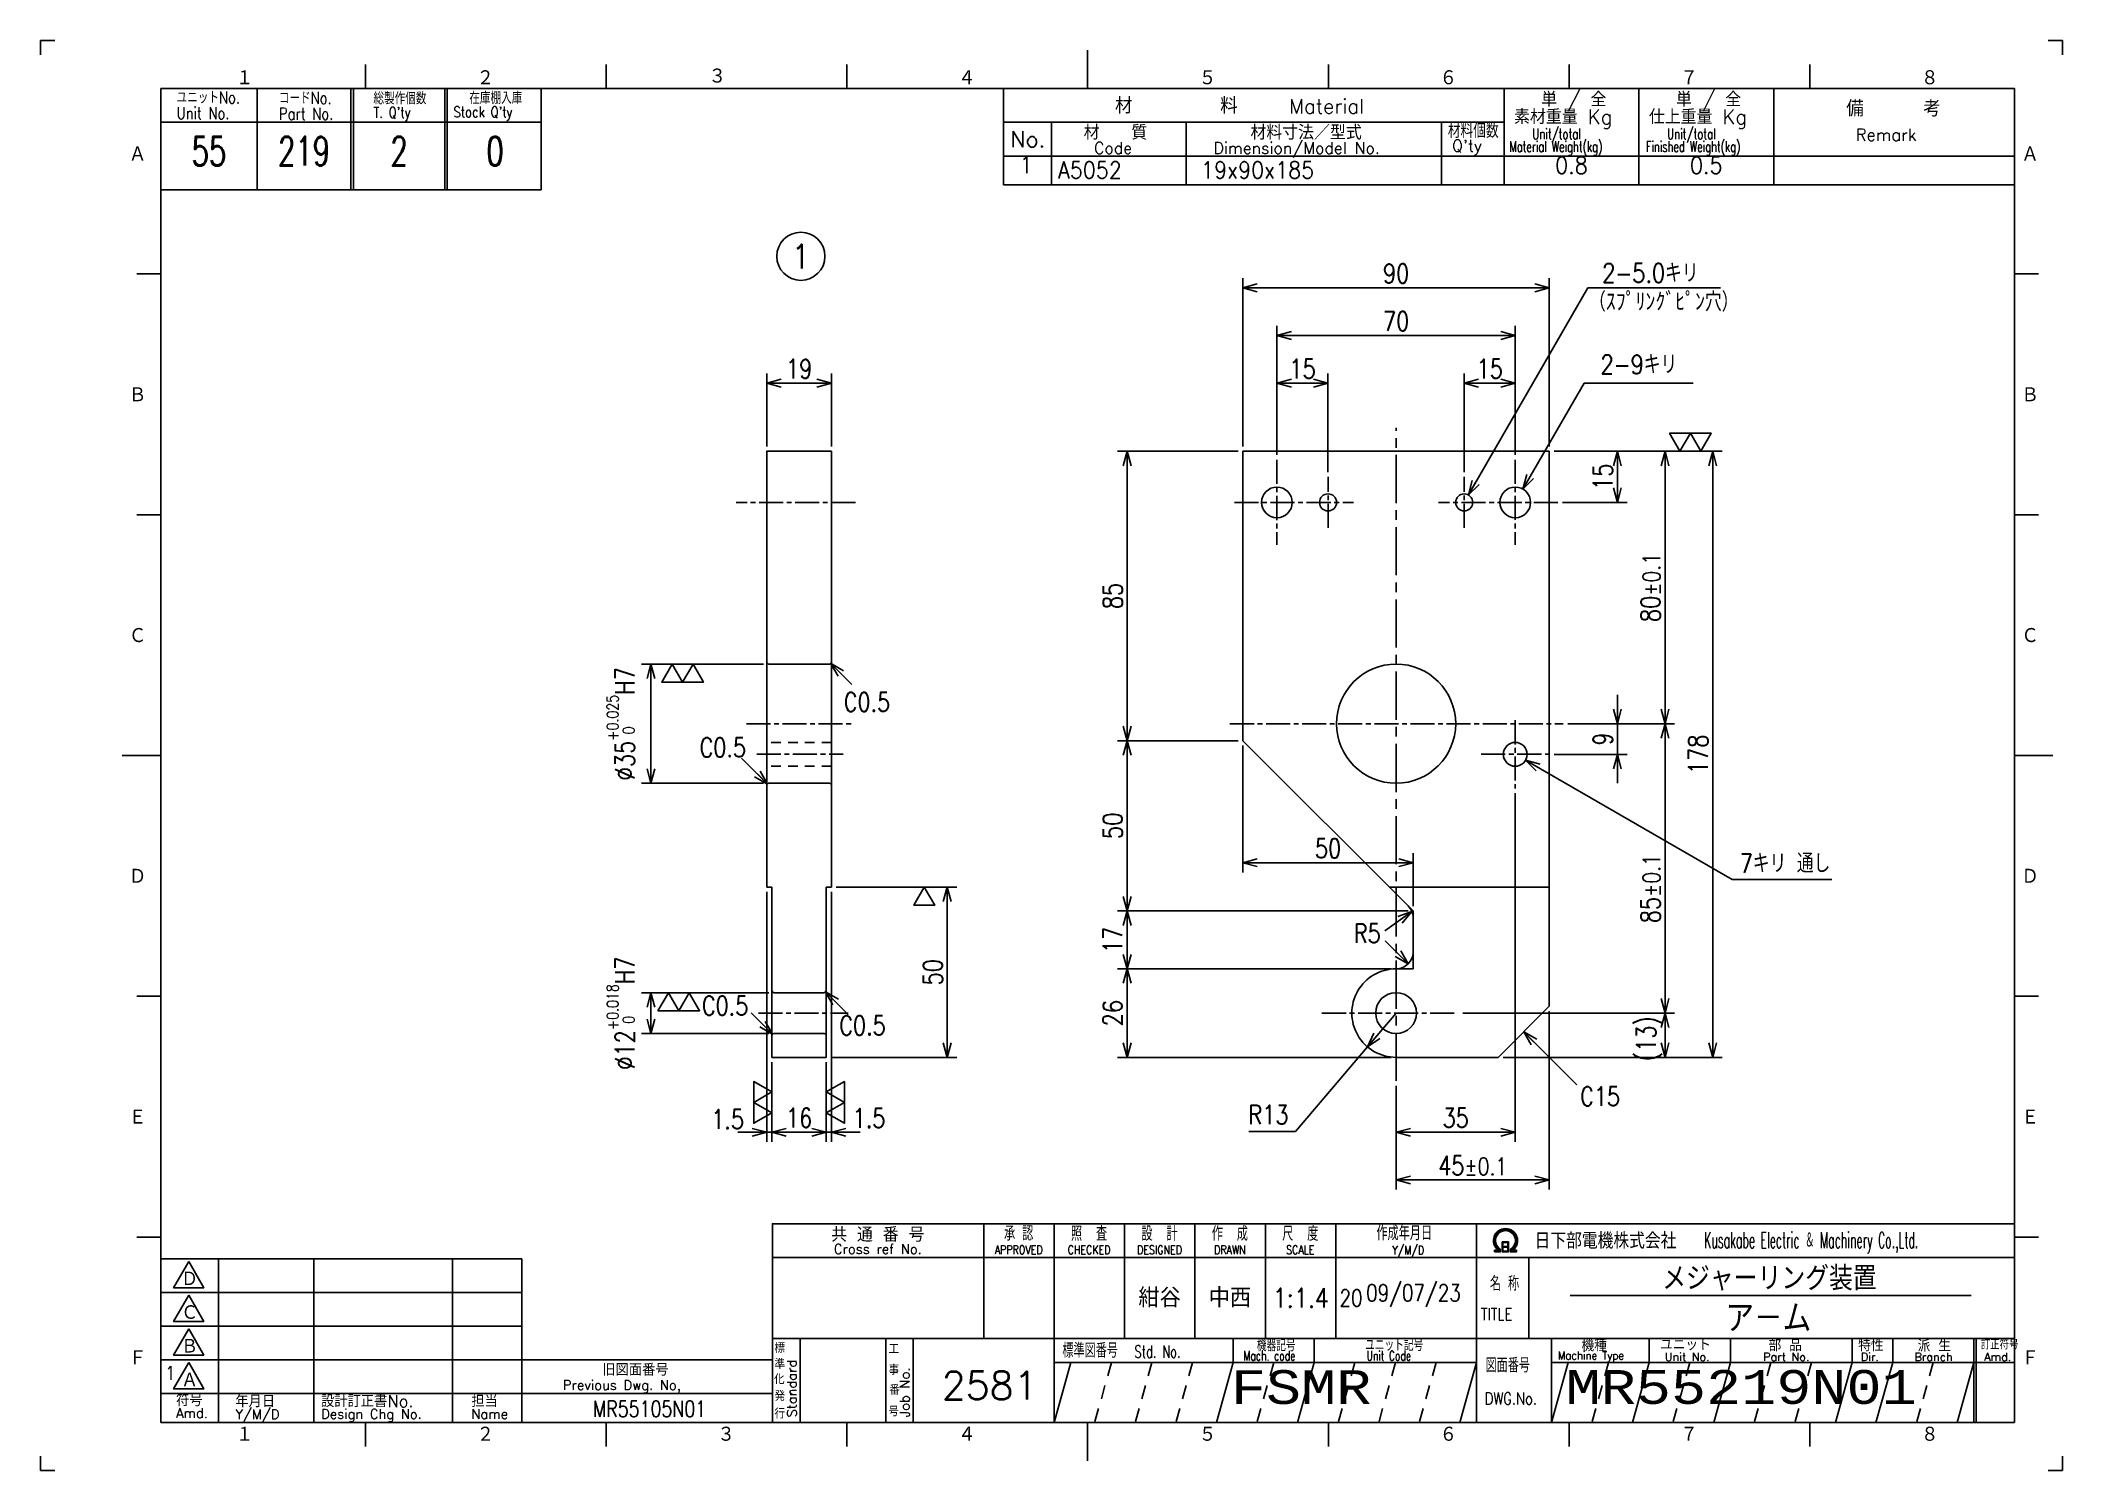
# Model space of a CAD drawing. Extents: x 0 to 594, y 0 to 420.
import ezdxf
from ezdxf.enums import TextEntityAlignment as Align

# ---------------------------------------------------------------- set-up
doc = ezdxf.new("R2010")
doc.units = 0
doc.header["$LTSCALE"] = 1.41421
for name, pattern in [('GEN3A', [3.5, 2, -1.5]), ('GEN7', [15, 10, -1.5, 2, -1.5]), ('GEN7A', [7.5, 5, -0.75, 1, -0.75]), ('HIDDEN2', [3.5, 2, -1.5])]:
    doc.linetypes.add(name, pattern=pattern)
doc.layers.get('0').update_dxf_attribs({"linetype": 'CONTINUOUS'})
doc.layers.get('DEFPOINTS').update_dxf_attribs({"linetype": 'CONTINUOUS'})
for name, color, linetype in [('2', 5, 'CONTINUOUS'), ('5', 3, 'CONTINUOUS'), ('6', 52, 'CONTINUOUS'), ('7', 4, 'GEN7'), ('7A', 4, 'GEN7A'), ('8', 1, 'CONTINUOUS'), ('9', 3, 'HIDDEN2'), ('RAHM2', 1, 'CONTINUOUS'), ('RAHM3', 52, 'CONTINUOUS')]:
    doc.layers.add(name, color=color, linetype=linetype)
doc.styles.add('DIMENSION', font='monotxt.shx', dxfattribs={"bigfont": 'bigfont.shx'})
doc.styles.get("Standard").update_dxf_attribs({"font": 'romans.shx', "width": 0.8, "bigfont": 'extfont.shx'})
doc.dimstyles.new('GEN-ISO', dxfattribs={"dimscale": 1.41421, "dimtxt": 4, "dimasz": 3, "dimexe": 2, "dimexo": 1, "dimgap": 1, "dimtad": 3, "dimdec": 3, "dimrnd": 0.001, "dimdsep": 46, "dimtxsty": 'Standard', "dimblk": 'OPEN30', "dimcen": 0, "dimclrt": 52, "dimadec": 0, "dimazin": 0, "dimtp": 0.1, "dimtm": 0.1, "dimtfac": 0.6, "dimtdec": 3, "dimtmove": 2, "dimatfit": 3, "dimldrblk": 'OPEN30', "dimfxl": 0, "dimarcsym": 0})
doc.dimstyles.new('GEN-ISO$4', dxfattribs={"dimscale": 1.41421, "dimtxt": 4, "dimasz": 3, "dimexe": 2, "dimexo": 1, "dimgap": 1, "dimtad": 1, "dimtoh": 1, "dimdec": 3, "dimrnd": 0.001, "dimdsep": 46, "dimtxsty": 'Standard', "dimblk": 'OPEN30', "dimcen": 0, "dimclrt": 52, "dimadec": 0, "dimazin": 0, "dimtp": 0.1, "dimtm": 0.1, "dimtfac": 0.6, "dimtdec": 3, "dimtofl": 0, "dimtmove": 0, "dimatfit": 2, "dimldrblk": 'OPEN30', "dimfxl": 0, "dimarcsym": 0})

msp = doc.modelspace()

# ---------------------------------------------------------------- texts
at = {"layer": '6', "width": 0.8}
for s, p in [('2-5.0キリ', (458.7697, 348.9216)), ('（ｽﾌﾟﾘﾝｸﾞﾋﾟﾝ穴）', (454.874, 340.4393)), ('2-9キリ', (458.262, 322.0617)), ('C0.5', (235.9613, 222.9184)), ('C0.5', (193.6217, 209.571)), ('7キリ 通し', (499.1424, 175.5424)), ('R5', (385.8005, 154.9849)), ('C0.5', (194.2954, 133.7443)), ('C0.5', (234.6532, 127.9145)), ('C15', (452.2756, 107.0962))]:
    msp.add_text(s, height=5.6, dxfattribs=at).set_placement(p)
at = {"layer": '6'}
msp.add_text('1', height=4, dxfattribs=at).set_placement((36.4604, 26.6787))

# ---------------------------------------------------------------- blocks, each defined once
blk = doc.blocks.new('1A3ﾌﾞﾋﾝ')
at = {"layer": 'RAHM2', "color": 5, "linetype": 'Continuous'}
for p, q in [((3, 297), (0, 297)), ((0, 297), (0, 294)), ((217.5, 295), (217.5, 287)), ((417, 297), (420, 297)), ((420, 297), (420, 294)), ((67.5, 292), (67.5, 287)), ((117.5, 292), (117.5, 287)), ((167.5, 292), (167.5, 287)), ((267.5, 292), (267.5, 287)), ((317.5, 292), (317.5, 287)), ((367.5, 292), (367.5, 287)), ((410, 287), (25, 287)), ((25, 287), (25, 10)), ((104, 266), (104, 287)), ((410, 10), (410, 287)), ((25, 266), (64.5, 266)), ((64.5, 266), (104, 266)), ((20, 248.5), (25, 248.5)), ((410, 248.5), (415, 248.5)), ((20, 198.5), (25, 198.5)), ((410, 198.5), (415, 198.5)), ((17, 148.5), (25, 148.5)), ((410, 148.5), (418, 148.5)), ((20, 98.5), (25, 98.5)), ((410, 98.5), (415, 98.5)), ((20, 48.5), (25, 48.5)), ((410, 48.5), (415, 48.5)), ((25, 10), (410, 10)), ((67.5, 5), (67.5, 10)), ((117.5, 5), (117.5, 10)), ((217.5, 2), (217.5, 10)), ((267.5, 5), (267.5, 10)), ((317.5, 5), (317.5, 10)), ((367.5, 5), (367.5, 10)), ((0, 3), (0, 0)), ((0, 0), (3, 0)), ((420, 0), (417, 0)), ((420, 3), (420, 0))]:
    blk.add_line(p, q, dxfattribs=at)
at = {"layer": 'RAHM2', "color": 7, "linetype": 'Continuous'}
for p, q in [((45, 287), (45, 266)), ((64.5, 287), (64.5, 266)), ((65, 287), (65, 266)), ((84, 287), (84, 266)), ((84.5, 287), (84.5, 266)), ((200, 267), (200, 287)), ((304, 287), (304, 267)), ((332, 267), (332, 287)), ((360, 287), (360, 267)), ((25, 280), (64.5, 280)), ((64.5, 280), (104, 280)), ((200, 280), (304, 280)), ((210, 267), (210, 280)), ((238, 280), (238, 267)), ((291, 280), (291, 267)), ((200, 273), (410, 273)), ((200, 267), (410, 267)), ((195.93, 51.26), (195.93, 27.42)), ((210.55, 51.26), (210.55, 10)), ((225.18, 51.26), (225.18, 27.42)), ((239.8, 51.26), (239.8, 27.42)), ((254.43, 51.26), (254.43, 27.42)), ((269.05, 51.26), (269.05, 27.42)), ((298.3, 51.26), (298.3, 10)), ((25, 44), (100, 44)), ((37, 44), (37, 10)), ((56.8, 44), (56.8, 10)), ((85.6, 44), (85.6, 10)), ((100, 10), (100, 44)), ((152.05, 44.26), (410, 44.26)), ((269.05, 44.26), (269.05, 27.42)), ((298.3, 44.26), (298.3, 44.26)), ((309.17, 44.26), (309.17, 27.42)), ((25, 37), (100, 37)), ((25, 30), (100, 30)), ((152.05, 27.42), (410, 27.42)), ((157.77, 27.42), (157.77, 10)), ((175.59, 27.42), (175.59, 10)), ((181.3, 27.42), (181.3, 10)), ((247.73, 27.42), (247.73, 22.42)), ((264.59, 27.42), (264.59, 22.42)), ((313.83, 27.42), (313.83, 10)), ((334.15, 27.42), (334.15, 22.42)), ((351, 27.42), (351, 22.42)), ((376.29, 27.42), (376.29, 22.42)), ((384.72, 27.42), (384.72, 22.42)), ((401.57, 10), (401.57, 27.42)), ((402.07, 10), (402.07, 27.42)), ((25, 23), (100, 23)), ((100, 23), (152.05, 23)), ((210.55, 22.42), (298.3, 22.42)), ((313.83, 22.42), (410, 22.42)), ((25, 16), (100, 16)), ((100, 16), (152.05, 16)), ((167.5, 5), (167.5, 10))]:
    blk.add_line(p, q, dxfattribs=at)
at = {"layer": 'RAHM2', "color": 3, "linetype": 'Continuous'}
for p, q in [((317.73, 36.35), (401.03, 36.35)), ((214.02, 22.42), (210.55, 10)), ((247.73, 22.42), (244.26, 10)), ((264.59, 22.42), (261.12, 10)), ((298.3, 22.42), (294.83, 10)), ((334.15, 22.42), (330.68, 10)), ((351, 22.42), (347.54, 10)), ((376.29, 22.42), (372.82, 10)), ((384.72, 22.42), (381.25, 10))]:
    blk.add_line(p, q, dxfattribs=at)
at = {"layer": 'RAHM2', "color": 3, "linetype": 'GEN3A'}
for p, q in [((222.44, 22.42), (218.98, 10)), ((230.87, 22.42), (227.41, 10)), ((239.3, 22.42), (235.84, 10)), ((256.16, 22.42), (252.69, 10)), ((273.01, 22.42), (269.55, 10)), ((281.44, 22.42), (277.98, 10)), ((289.87, 22.42), (286.41, 10)), ((325.72, 22.42), (322.25, 10)), ((342.57, 22.42), (339.11, 10)), ((359.43, 22.42), (355.97, 10)), ((367.86, 22.42), (364.39, 10)), ((393.14, 22.42), (389.68, 10))]:
    blk.add_line(p, q, dxfattribs=at)
at = {"layer": 'RAHM2', "color": 5, "linetype": 'Continuous'}
blk.add_lwpolyline([(410, 51.26), (152.05, 51.26), (152.05, 10)], dxfattribs=at)
at = {"layer": 'RAHM2', "color": 7, "linetype": 'Continuous'}
for points in [[(303.62, 47.51), (303.62, 45.4), (304.92, 45.4), (304.92, 47.51), (303.62, 47.51)], [(303.77, 47.36), (303.77, 46.53), (304.77, 46.53), (304.77, 47.36), (303.77, 47.36)], [(304.77, 46.38), (304.77, 45.55), (303.77, 45.55), (303.77, 46.38), (304.77, 46.38)], [(302.02, 45.4), (303.22, 45.4), (303.22, 46.01)], [(302.02, 45.58), (302.97, 45.58), (302.97, 45.91)], [(302.72, 45.82), (302.72, 45.75), (302.02, 45.75), (302.02, 45.4)], [(305.32, 45.98), (305.32, 45.4), (306.58, 45.4), (306.58, 45.75), (305.85, 45.75), (305.85, 45.8)], [(305.57, 45.87), (305.57, 45.58), (306.58, 45.58)]]:
    blk.add_lwpolyline(points, dxfattribs=at)
for points in [[(30.79, 43.41), (27.65, 37.97), (33.92, 37.97)], [(30.79, 36.41), (27.65, 30.97), (33.92, 30.97)], [(30.79, 29.41), (27.65, 23.97), (33.92, 23.97)], [(30.79, 22.41), (27.65, 16.97), (33.92, 16.97)]]:
    blk.add_lwpolyline(points, close=True, dxfattribs=at)
at = {"layer": 'RAHM2', "color": 3, "linetype": 'Continuous'}
for points in [[(317.29, 22.42), (313.83, 10)], [(401.57, 22.42), (401.57, 22.42), (398.11, 10)]]:
    blk.add_lwpolyline(points, dxfattribs=at)
at = {"layer": 'RAHM2', "color": 7, "linetype": 'Continuous'}
for radius, start, end in [(2.5, 308.2706, 230.8952), (2.28, 303.9949, 234.4013), (2.06, 299.8294, 238.4756)]:
    blk.add_arc((304.3, 47.76), radius, start, end, dxfattribs=at)
at = {"layer": 'RAHM2', "color": 5, "linetype": 'Continuous'}
for s, p in [('１', (40.6, 287.58)), ('２', (90.6, 287.58)), ('４', (190.6, 287.58)), ('５', (240.6, 287.58)), ('６', (290.6, 287.58)), ('７', (340.6, 287.58)), ('８', (390.6, 287.58)), ('Ａ', (18.36, 271.74)), ('Ａ', (411.44, 271.74)), ('Ｂ', (18.36, 221.74)), ('Ｂ', (411.44, 221.74)), ('Ｃ', (18.36, 171.74)), ('Ｃ', (411.44, 171.74)), ('Ｄ', (18.36, 121.74)), ('Ｄ', (411.44, 121.74)), ('Ｅ', (18.36, 71.74)), ('Ｅ', (411.44, 71.74)), ('Ｆ', (18.36, 21.74)), ('Ｆ', (411.44, 21.74)), ('１', (40.6, 5.87)), ('２', (90.6, 5.87)), ('３', (140.6, 5.87)), ('４', (190.6, 5.87)), ('５', (240.6, 5.87)), ('６', (290.6, 5.87)), ('７', (340.6, 5.87)), ('８', (390.6, 5.87))]:
    blk.add_text(s, height=3.31, dxfattribs=at).set_placement(p)
blk.add_text('３', height=3.31, dxfattribs=at).set_placement((140.6, 289.58), align=Align.MIDDLE)
at = {"layer": 'RAHM2', "color": 7, "linetype": 'Continuous'}
for s, height, width, p in [('ユニットNo.', 2.5, 0.8, (28.29, 283.92)), ('コードNo.', 2.5, 0.8, (49.52, 283.81)), ('総製作個数', 2.5, 0.8, (69.17, 283.72)), ('在庫棚入庫', 2.5, 0.8, (89.08, 283.82)), ('Unit No.', 2.5, 0.8, (28.29, 280.64)), ('Part No.', 2.5, 0.8, (49.52, 280.53)), ("T. Q'ty", 2.2, 0.8, (69.17, 280.96)), ("Stock Q'ty", 2.2, 0.8, (85.8, 281.06)), ('材料個数', 3, 0.8, (292.32, 276.75)), ('Unit/total', 2.2, 0.7, (309.86, 276.49)), ('Unit/total', 2.2, 0.7, (337.86, 276.49)), ('Material Weight(kg)', 2.2, 0.68, (305.1, 273.86)), ('Finished Weight(kg)', 2.2, 0.68, (333.46, 273.86)), ('作成年月日', 3, 0.7, (277.49, 47.82)), ('Y/M/D', 1.8, 0.8, (280.79, 44.87)), ('Kusakabe Electric ＆ Machinery Co.,Ltd.', 3.3108, 0.5, (345.56, 46.19)), ('名 称', 3, 0.7, (301.06, 37.33)), ('20', 3.5, 0.8, (269.81, 34.08)), ('TITLE', 2.5, 0.8, (299.18, 31.25)), ('標準図番号', 3, 0.7, (212.26, 23.44)), ('Std. No.', 2.5, 0.7, (227.23, 23.44)), ('機器記号', 2.5, 0.7, (252.65, 24.77)), ('ユニット記号', 2.5, 0.7, (275.14, 24.85)), ('訂正符号', 2, 0.7, (403.01, 25.16)), ('Mach. code', 2, 0.7, (249.86, 22.83)), ('Unit Code', 2, 0.7, (275.45, 22.83)), ('図面番号', 3, 0.7, (300.15, 20.37)), ('Machine Type', 1.7, 0.9, (315.15, 23.05))]:
    blk.add_text(s, height=height, dxfattribs=dict(at, width=width)).set_placement(p)
for s, height, p in [('単 / 全', 3, (311.71, 283.26)), ('単 / 全', 3, (339.71, 283.26)), ('材\u3000\u3000\u3000\u3000\u3000料', 3.311, (223.18, 281.82)), ('Material', 3, (259.34, 281.82)), ('素材重量 Kg', 3, (306.08, 279.63)), ('仕上重量 Kg', 3, (334.08, 279.63)), ('備     考', 3.311, (375.08, 281.21)), ('No.', 3.311, (201.5, 274.82)), ('材\u3000\u3000質', 3, (216.68, 276.39)), ('材料寸法／型式', 3, (251.33, 276.39)), ('Remark', 2.5, (377.03, 276.16)), ('Code', 2.4, (218.82, 273.45)), ('Dimension/Model No.', 2.4, (243.65, 273.45)), ("Q'ty", 2.4, (293.19, 273.93)), ('Ｄ', 3.2, (29.23, 38.2)), ('Ｃ', 3.2, (29.23, 31.2)), ('Ｂ', 3.2, (29.23, 24.2)), ('標', 2, (152.44, 24.43)), ('工', 2, (176.15, 24.24)), ('機種', 2.4, (320.08, 24.76)), ('ユニット', 2.4, (336.39, 24.96)), ('部 品', 2.4, (358.93, 24.79)), ('特性', 2.4, (377.55, 24.78)), ('派 生', 2.4, (389.89, 24.72)), ('旧図面番号', 2.5, (116.71, 19.69)), ('準', 2, (152.47, 21.11)), ('事', 2, (176.17, 19.92)), ('Unit No.', 1.7, (337.39, 22.76)), ('Part No.', 1.7, (357.81, 22.76)), ('Dir.', 1.7, (378.09, 22.76)), ('Branch', 1.7, (389.24, 22.76)), ('Amd.', 1.7, (403.74, 22.76)), ('Ａ', 3.2, (29.23, 17.2)), ('Previous Dwg. No,', 2, (108.5, 16.75)), ('化', 2, (152.37, 17.95)), ('番', 2, (176.31, 15.76)), ('Amd.', 2, (28.17, 10.93)), ('符号', 2.5, (28.17, 13.37)), ('Y/M/D', 2, (40.49, 10.7)), ('年月日', 2.5, (40.49, 13.14)), ('設計訂正書No.', 2.5, (58.29, 13.18)), ('Design Chg No.', 2, (58.29, 10.75)), ('担当', 2.5, (89.5, 13.18)), ('Name', 2, (89.5, 10.75)), ('行', 2, (152.46, 10.82)), ('発', 2, (152.46, 14.47)), ('号', 2, (176.11, 11.28))]:
    blk.add_text(s, height=height, dxfattribs=at).set_placement(p)
for s, height, p in [('共 通 番 号', 3, (173.93, 49.14)), ('Cross ref No.', 2, (173.93, 46.01))]:
    blk.add_text(s, height=height, dxfattribs=at).set_placement(p, align=Align.MIDDLE)
for s, height, width, p in [('承 認', 3, 0.7, (203.18, 49.35)), ('照  査', 3, 0.7, (217.8, 49.35)), ('設  計', 3, 0.7, (232.43, 49.35)), ('作  成', 3, 0.7, (247.05, 49.35)), ('尺  度', 3, 0.7, (261.67, 49.35)), ('APPROVED', 1.8, 0.8, (203.18, 45.85)), ('CHECKED', 1.8, 0.8, (217.8, 45.85)), ('DESIGNED', 1.8, 0.8, (232.43, 45.85)), ('DRAWN', 1.8, 0.8, (247.05, 45.85)), ('SCALE', 1.8, 0.8, (261.67, 45.85)), ('DWG.No.', 2.5, 0.8, (305.41, 14.96))]:
    blk.add_text(s, height=height, dxfattribs=dict(at, width=width)).set_placement(p, align=Align.MIDDLE)
at = {"layer": 'RAHM2', "color": 7, "linetype": 'Continuous', "width": 0.844147}
blk.add_text('日下部電機株式会社', height=3.311, dxfattribs=at).set_placement((310.35, 46.06), (339.79, 46.06), align=Align.FIT)
at = {"layer": 'RAHM2', "color": 7, "linetype": 'Continuous'}
for s, p in [('Standard', (157.07, 11.05)), ('Job No.', (180.5, 11.05))]:
    blk.add_text(s, height=2, rotation=90, dxfattribs=at).set_placement(p)
at = {"layer": 'RAHM2', "color": 5, "linetype": 'Continuous', "width": 0.7}
for tag, p in [('HEADER3', (35, 274.01)), ('HEADER4', (54.75, 274)), ('HEADER15', (74.49, 274)), ('HEADER16', (94.43, 274))]:
    blk.add_attdef(tag, text='', height=6, dxfattribs=at).set_placement(p, align=Align.MIDDLE)
at = {"layer": 'RAHM2', "color": 7, "linetype": 'Continuous'}
blk.add_attdef('HEADER5', text='', height=2.5, dxfattribs=at).set_placement((63.69, 267.1), align=Align.BOTTOM_RIGHT)
for tag, height, width, p in [('HEADER1', 5, 0.9, (359.12, 40.15)), ('HEADER25', 3.2, 0.63, (46.91, 40.38)), ('HEADER23', 3.33, 0.8, (71.4, 40.2)), ('HEADER24', 3.5, 0.8, (92.57, 40.22)), ('HEADER7', 5, 0.8, (174.38, 35.8)), ('GEN-TITLE-SCA', 4, 0.85, (261.79, 35.85)), ('HEADER22', 3.2, 0.63, (46.91, 33.38)), ('HEADER20', 3.33, 0.8, (71.4, 33.2)), ('HEADER21', 3.5, 0.8, (92.57, 33.22)), ('HEADER2', 6, 0.9, (358.89, 31.68)), ('HEADER19', 3.2, 0.63, (46.91, 26.38)), ('HEADER17', 3.33, 0.8, (71.4, 26.2)), ('HEADER18', 3.5, 0.8, (92.57, 26.22)), ('HEADER11', 3.2, 0.63, (46.91, 19.38)), ('HEADER9', 3.33, 0.8, (71.4, 19.2)), ('HEADER10', 3.5, 0.8, (92.57, 19.22)), ('HEADER14', 3.31, 0.8, (126.54, 12.82))]:
    blk.add_attdef(tag, text='', height=height, dxfattribs=dict(at, width=width)).set_placement(p, align=Align.MIDDLE)
for tag, p in [('HEADER27', (232.45, 36.09)), ('HEADER26', (247.07, 36.09))]:
    blk.add_attdef(tag, text='', height=4, dxfattribs=at).set_placement(p, align=Align.MIDDLE)
at = {"layer": 'RAHM2', "color": 7, "linetype": 'Continuous', "width": 0.8}
blk.add_attdef('GEN-TITLE-DAT', text='', height=3.5, dxfattribs=at).set_placement((275.35, 34.1), align=Align.BOTTOM_LEFT)
at = {"layer": 'RAHM2', "color": 5, "linetype": 'Continuous'}
blk.add_attdef('HEADER6', text='', height=5.8, dxfattribs=at).set_placement((207.09, 13.03), align=Align.BOTTOM_RIGHT)
at = {"layer": 'RAHM2', "color": 5, "linetype": 'Continuous', "style": 'DIMENSION', "width": 1.2}
for tag, p in [('HEADER13', (213.56, 11.75)), ('HEADER12', (247.26, 11.72)), ('GEN-TITLE-DWG', (316.79, 11.74))]:
    blk.add_attdef(tag, text='', height=7.02, dxfattribs=at).set_placement(p, align=Align.BOTTOM_LEFT)
at = {"layer": 'RAHM2', "color": 5, "linetype": 'Continuous', "style": 'DIMENSION'}
blk.add_attdef('HEADER8', text='', height=7.02, dxfattribs=at).set_placement((408.58, 11.71), align=Align.BOTTOM_RIGHT)
blk = doc.blocks.new('_Open30')
at = {"color": 0, "linetype": 'ByBlock', "lineweight": -2}
for p, q in [((-1, 0.27), (0, 0)), ((0, 0), (-1, -0.27)), ((0, 0), (-1, 0))]:
    blk.add_line(p, q, dxfattribs=at)
blk = doc.blocks.new('*D10')
at = {"layer": '5', "color": 0, "lineweight": -2}
for p, q in [((353.2, 300.77), (353.2, 350.18)), ((438.96, 347.35), (357.45, 347.35)), ((443.2, 300.77), (443.2, 350.18))]:
    blk.add_line(p, q, dxfattribs=at)
at = {"layer": 'DEFPOINTS', "color": 0}
for p in [(353.2, 347.35), (353.2, 299.35), (443.2, 299.35)]:
    blk.add_point(p, dxfattribs=at)
at = {"layer": '5', "color": 0, "lineweight": -2, "xscale": 4.24263, "yscale": 4.24263, "zscale": 4.24263, "rotation": 180}
blk.add_blockref('_Open30', (353.2, 347.35), dxfattribs=at)
at = {"layer": '5', "color": 0, "lineweight": -2, "xscale": 4.24263, "yscale": 4.24263, "zscale": 4.24263}
blk.add_blockref('_Open30', (443.2, 347.35), dxfattribs=at)
at = {"layer": '5', "color": 52, "insert": (398.2, 351.6), "char_height": 5.657, "attachment_point": 5}
blk.add_mtext('90', dxfattribs=at)
blk = doc.blocks.new('*D11')
at = {"layer": '5', "color": 0, "lineweight": -2}
for p, q in [((363.2, 298.27), (363.2, 336.18)), ((428.96, 333.35), (367.45, 333.35)), ((433.2, 298.27), (433.2, 336.18))]:
    blk.add_line(p, q, dxfattribs=at)
at = {"layer": 'DEFPOINTS', "color": 0}
for p in [(363.2, 333.35), (363.2, 296.85), (433.2, 296.85)]:
    blk.add_point(p, dxfattribs=at)
at = {"layer": '5', "color": 0, "lineweight": -2, "xscale": 4.24263, "yscale": 4.24263, "zscale": 4.24263, "rotation": 180}
blk.add_blockref('_Open30', (363.2, 333.35), dxfattribs=at)
at = {"layer": '5', "color": 0, "lineweight": -2, "xscale": 4.24263, "yscale": 4.24263, "zscale": 4.24263}
blk.add_blockref('_Open30', (433.2, 333.35), dxfattribs=at)
at = {"layer": '5', "color": 52, "insert": (398.2, 337.6), "char_height": 5.657, "attachment_point": 5}
blk.add_mtext('70', dxfattribs=at)
blk = doc.blocks.new('*D12')
at = {"layer": '5', "color": 0, "lineweight": -2}
for p, q in [((418.2, 293.27), (418.2, 322.18)), ((433.2, 298.27), (433.2, 322.18)), ((428.96, 319.35), (422.45, 319.35))]:
    blk.add_line(p, q, dxfattribs=at)
at = {"layer": 'DEFPOINTS', "color": 0}
for p in [(418.2, 319.35), (418.2, 291.85), (433.2, 296.85)]:
    blk.add_point(p, dxfattribs=at)
at = {"layer": '5', "color": 0, "lineweight": -2, "xscale": 4.24263, "yscale": 4.24263, "zscale": 4.24263, "rotation": 180}
blk.add_blockref('_Open30', (418.2, 319.35), dxfattribs=at)
at = {"layer": '5', "color": 0, "lineweight": -2, "xscale": 4.24263, "yscale": 4.24263, "zscale": 4.24263}
blk.add_blockref('_Open30', (433.2, 319.35), dxfattribs=at)
at = {"layer": '5', "color": 52, "insert": (425.7, 323.6), "char_height": 5.657, "attachment_point": 5}
blk.add_mtext('15', dxfattribs=at)
blk = doc.blocks.new('*D13')
at = {"layer": '5', "color": 0, "lineweight": -2}
for p, q in [((363.2, 298.27), (363.2, 322.18)), ((378.2, 293.27), (378.2, 322.18)), ((373.96, 319.35), (367.45, 319.35))]:
    blk.add_line(p, q, dxfattribs=at)
at = {"layer": 'DEFPOINTS', "color": 0}
for p in [(363.2, 319.35), (363.2, 296.85), (378.2, 291.85)]:
    blk.add_point(p, dxfattribs=at)
at = {"layer": '5', "color": 0, "lineweight": -2, "xscale": 4.24263, "yscale": 4.24263, "zscale": 4.24263, "rotation": 180}
blk.add_blockref('_Open30', (363.2, 319.35), dxfattribs=at)
at = {"layer": '5', "color": 0, "lineweight": -2, "xscale": 4.24263, "yscale": 4.24263, "zscale": 4.24263}
blk.add_blockref('_Open30', (378.2, 319.35), dxfattribs=at)
at = {"layer": '5', "color": 52, "insert": (370.7, 323.6), "char_height": 5.657, "attachment_point": 5}
blk.add_mtext('15', dxfattribs=at)
blk = doc.blocks.new('*D14')
at = {"layer": '5', "color": 0, "lineweight": -2}
for p, q in [((443.21, 134.94), (443.21, 82.53)), ((398.21, 113.02), (398.21, 82.53)), ((438.96, 85.35), (402.45, 85.35))]:
    blk.add_line(p, q, dxfattribs=at)
at = {"layer": 'DEFPOINTS', "color": 0}
for p in [(443.21, 136.35), (398.21, 114.44), (398.21, 85.35)]:
    blk.add_point(p, dxfattribs=at)
at = {"layer": '5', "color": 0, "lineweight": -2, "xscale": 4.24263, "yscale": 4.24263, "zscale": 4.24263, "rotation": 180}
blk.add_blockref('_Open30', (398.21, 85.35), dxfattribs=at)
at = {"layer": '5', "color": 0, "lineweight": -2, "xscale": 4.24263, "yscale": 4.24263, "zscale": 4.24263}
blk.add_blockref('_Open30', (443.21, 85.35), dxfattribs=at)
at = {"layer": '5', "color": 52, "insert": (420.71, 89.6), "char_height": 5.6568, "attachment_point": 5}
blk.add_mtext('45{\\H5.091156;±0.1}', dxfattribs=at)
blk = doc.blocks.new('*D15')
at = {"layer": '5', "color": 0, "lineweight": -2}
for p, q in [((444.62, 299.35), (494.03, 299.35)), ((491.2, 295.11), (491.2, 125.6)), ((429.62, 121.35), (494.03, 121.35))]:
    blk.add_line(p, q, dxfattribs=at)
at = {"layer": 'DEFPOINTS', "color": 0}
for p in [(443.2, 299.35), (428.21, 121.35), (491.2, 121.35)]:
    blk.add_point(p, dxfattribs=at)
at = {"layer": '5', "color": 0, "lineweight": -2, "xscale": 4.24263, "yscale": 4.24263, "zscale": 4.24263}
for p, rotation in [((491.2, 299.35), 90), ((491.2, 121.35), 270)]:
    blk.add_blockref('_Open30', p, dxfattribs=dict(at, rotation=rotation))
at = {"layer": '5', "color": 52, "insert": (486.96, 210.35), "char_height": 5.657, "attachment_point": 5, "rotation": 90}
blk.add_mtext('178', dxfattribs=at)
blk = doc.blocks.new('*D16')
at = {"layer": '5', "color": 0, "lineweight": -2}
for p, q in [((417.79, 134.35), (480.03, 134.35)), ((477.21, 125.6), (477.21, 130.11)), ((429.62, 121.35), (480.03, 121.35))]:
    blk.add_line(p, q, dxfattribs=at)
at = {"layer": 'DEFPOINTS', "color": 0}
for p in [(416.37, 134.35), (477.21, 134.35), (428.21, 121.35)]:
    blk.add_point(p, dxfattribs=at)
at = {"layer": '5', "color": 0, "lineweight": -2, "xscale": 4.24263, "yscale": 4.24263, "zscale": 4.24263}
for p, rotation in [((477.21, 134.35), 90), ((477.21, 121.35), 270)]:
    blk.add_blockref('_Open30', p, dxfattribs=dict(at, rotation=rotation))
at = {"layer": '5', "color": 52, "insert": (472.59, 126.85), "char_height": 5.657, "attachment_point": 5, "rotation": 90}
blk.add_mtext('(13)', dxfattribs=at)
blk = doc.blocks.new('*D17')
at = {"layer": '5', "color": 0, "lineweight": -2}
for p, q in [((448.66, 219.35), (480.03, 219.35)), ((477.21, 138.6), (477.21, 215.11)), ((417.79, 134.35), (480.03, 134.35))]:
    blk.add_line(p, q, dxfattribs=at)
at = {"layer": 'DEFPOINTS', "color": 0}
for p in [(447.25, 219.35), (477.21, 219.35), (416.37, 134.35)]:
    blk.add_point(p, dxfattribs=at)
at = {"layer": '5', "color": 0, "lineweight": -2, "xscale": 4.24263, "yscale": 4.24263, "zscale": 4.24263}
for p, rotation in [((477.21, 219.35), 90), ((477.21, 134.35), 270)]:
    blk.add_blockref('_Open30', p, dxfattribs=dict(at, rotation=rotation))
at = {"layer": '5', "color": 52, "insert": (472.96, 170.91), "char_height": 5.6568, "attachment_point": 5, "rotation": 90}
blk.add_mtext('85{\\H5.091156;±0.1}', dxfattribs=at)
blk = doc.blocks.new('*D18')
at = {"layer": '5', "color": 0, "lineweight": -2}
for p, q in [((463.2, 223.6), (463.2, 227.84)), ((448.66, 219.35), (466.03, 219.35)), ((463.2, 219.35), (463.2, 210.35)), ((444.62, 210.35), (466.03, 210.35)), ((463.2, 206.11), (463.2, 201.87))]:
    blk.add_line(p, q, dxfattribs=at)
at = {"layer": 'DEFPOINTS', "color": 0}
for p in [(447.25, 219.35), (443.2, 210.35), (463.2, 210.35)]:
    blk.add_point(p, dxfattribs=at)
at = {"layer": '5', "color": 0, "lineweight": -2, "xscale": 4.24263, "yscale": 4.24263, "zscale": 4.24263}
for p, rotation in [((463.2, 219.35), 270), ((463.2, 210.35), 90)]:
    blk.add_blockref('_Open30', p, dxfattribs=dict(at, rotation=rotation))
at = {"layer": '5', "color": 52, "insert": (458.96, 214.85), "char_height": 5.66, "attachment_point": 5, "rotation": 90}
blk.add_mtext('9', dxfattribs=at)
blk = doc.blocks.new('*D19')
at = {"layer": '5', "color": 0, "lineweight": -2}
for p, q in [((433.2, 198.94), (433.2, 96.53)), ((398.21, 113.02), (398.21, 96.53)), ((428.96, 99.35), (402.45, 99.35))]:
    blk.add_line(p, q, dxfattribs=at)
at = {"layer": 'DEFPOINTS', "color": 0}
for p in [(433.2, 200.35), (398.21, 114.44), (398.21, 99.35)]:
    blk.add_point(p, dxfattribs=at)
at = {"layer": '5', "color": 0, "lineweight": -2, "xscale": 4.24263, "yscale": 4.24263, "zscale": 4.24263, "rotation": 180}
blk.add_blockref('_Open30', (398.21, 99.35), dxfattribs=at)
at = {"layer": '5', "color": 0, "lineweight": -2, "xscale": 4.24263, "yscale": 4.24263, "zscale": 4.24263}
blk.add_blockref('_Open30', (433.2, 99.35), dxfattribs=at)
at = {"layer": '5', "color": 52, "insert": (415.71, 103.6), "char_height": 5.657, "attachment_point": 5}
blk.add_mtext('35', dxfattribs=at)
blk = doc.blocks.new('*D20')
at = {"layer": '5', "color": 0, "lineweight": -2}
for p, q in [((351.79, 299.35), (316.38, 299.35)), ((319.2, 295.11), (319.2, 218.6)), ((351.79, 214.35), (316.38, 214.35))]:
    blk.add_line(p, q, dxfattribs=at)
at = {"layer": 'DEFPOINTS', "color": 0}
for p in [(353.2, 299.35), (319.2, 214.35), (353.2, 214.35)]:
    blk.add_point(p, dxfattribs=at)
at = {"layer": '5', "color": 0, "lineweight": -2, "xscale": 4.24263, "yscale": 4.24263, "zscale": 4.24263}
for p, rotation in [((319.2, 299.35), 90), ((319.2, 214.35), 270)]:
    blk.add_blockref('_Open30', p, dxfattribs=dict(at, rotation=rotation))
at = {"layer": '5', "color": 52, "insert": (314.96, 256.85), "char_height": 5.657, "attachment_point": 5, "rotation": 90}
blk.add_mtext('85', dxfattribs=at)
blk = doc.blocks.new('*D21')
at = {"layer": '5', "color": 0, "lineweight": -2}
for p, q in [((351.79, 214.35), (316.38, 214.35)), ((319.2, 210.11), (319.2, 168.6)), ((401.79, 164.35), (316.38, 164.35))]:
    blk.add_line(p, q, dxfattribs=at)
at = {"layer": 'DEFPOINTS', "color": 0}
for p in [(353.2, 214.35), (319.2, 164.35), (403.21, 164.35)]:
    blk.add_point(p, dxfattribs=at)
at = {"layer": '5', "color": 0, "lineweight": -2, "xscale": 4.24263, "yscale": 4.24263, "zscale": 4.24263}
for p, rotation in [((319.2, 214.35), 90), ((319.2, 164.35), 270)]:
    blk.add_blockref('_Open30', p, dxfattribs=dict(at, rotation=rotation))
at = {"layer": '5', "color": 52, "insert": (314.96, 189.35), "char_height": 5.657, "attachment_point": 5, "rotation": 90}
blk.add_mtext('50', dxfattribs=at)
blk = doc.blocks.new('*D22')
at = {"layer": '5', "color": 0, "lineweight": -2}
for p, q in [((319.2, 160.11), (319.2, 151.6)), ((396.79, 147.35), (316.38, 147.35))]:
    blk.add_line(p, q, dxfattribs=at)
at = {"layer": 'DEFPOINTS', "color": 0}
for p in [(403.21, 164.35), (319.2, 147.35), (398.21, 147.35)]:
    blk.add_point(p, dxfattribs=at)
at = {"layer": '5', "color": 0, "lineweight": -2, "xscale": 4.24263, "yscale": 4.24263, "zscale": 4.24263}
for p, rotation in [((319.2, 164.35), 90), ((319.2, 147.35), 270)]:
    blk.add_blockref('_Open30', p, dxfattribs=dict(at, rotation=rotation))
at = {"layer": '5', "color": 52, "insert": (314.96, 155.85), "char_height": 5.657, "attachment_point": 5, "rotation": 90}
blk.add_mtext('17', dxfattribs=at)
blk = doc.blocks.new('*D23')
at = {"layer": '5', "color": 0, "lineweight": -2}
for p, q in [((319.2, 143.11), (319.2, 125.6)), ((396.79, 121.35), (316.38, 121.35))]:
    blk.add_line(p, q, dxfattribs=at)
at = {"layer": 'DEFPOINTS', "color": 0}
for p in [(398.21, 147.35), (319.2, 121.35), (398.21, 121.35)]:
    blk.add_point(p, dxfattribs=at)
at = {"layer": '5', "color": 0, "lineweight": -2, "xscale": 4.24263, "yscale": 4.24263, "zscale": 4.24263}
for p, rotation in [((319.2, 147.35), 90), ((319.2, 121.35), 270)]:
    blk.add_blockref('_Open30', p, dxfattribs=dict(at, rotation=rotation))
at = {"layer": '5', "color": 52, "insert": (314.96, 134.35), "char_height": 5.657, "attachment_point": 5, "rotation": 90}
blk.add_mtext('26', dxfattribs=at)
blk = doc.blocks.new('*D24')
at = {"layer": '5', "color": 0, "lineweight": -2}
for p, q in [((353.2, 212.94), (353.2, 175.68)), ((357.45, 178.51), (398.96, 178.51)), ((403.21, 165.77), (403.21, 181.34))]:
    blk.add_line(p, q, dxfattribs=at)
at = {"layer": 'DEFPOINTS', "color": 0}
for p in [(353.2, 214.35), (403.21, 178.51), (403.21, 164.35)]:
    blk.add_point(p, dxfattribs=at)
at = {"layer": '5', "color": 0, "lineweight": -2, "xscale": 4.24263, "yscale": 4.24263, "zscale": 4.24263, "rotation": 180}
blk.add_blockref('_Open30', (353.2, 178.51), dxfattribs=at)
at = {"layer": '5', "color": 0, "lineweight": -2, "xscale": 4.24263, "yscale": 4.24263, "zscale": 4.24263}
blk.add_blockref('_Open30', (403.21, 178.51), dxfattribs=at)
at = {"layer": '5', "color": 52, "insert": (378.21, 182.75), "char_height": 5.657, "attachment_point": 5}
blk.add_mtext('50', dxfattribs=at)
blk = doc.blocks.new('*D25')
at = {"layer": '5', "color": 0, "lineweight": -2}
for p, q in [((444.62, 299.35), (466.03, 299.35)), ((463.2, 295.11), (463.2, 288.6)), ((447.12, 284.35), (466.03, 284.35))]:
    blk.add_line(p, q, dxfattribs=at)
at = {"layer": 'DEFPOINTS', "color": 0}
for p in [(443.2, 299.35), (445.7, 284.35), (463.2, 284.35)]:
    blk.add_point(p, dxfattribs=at)
at = {"layer": '5', "color": 0, "lineweight": -2, "xscale": 4.24263, "yscale": 4.24263, "zscale": 4.24263}
for p, rotation in [((463.2, 299.35), 90), ((463.2, 284.35), 270)]:
    blk.add_blockref('_Open30', p, dxfattribs=dict(at, rotation=rotation))
at = {"layer": '5', "color": 52, "insert": (458.96, 291.85), "char_height": 5.657, "attachment_point": 5, "rotation": 90}
blk.add_mtext('15', dxfattribs=at)
blk = doc.blocks.new('*D26')
at = {"layer": '5', "color": 0, "lineweight": -2}
for p, q in [((444.62, 299.35), (480.03, 299.35)), ((477.21, 295.11), (477.21, 223.6)), ((448.66, 219.35), (480.03, 219.35))]:
    blk.add_line(p, q, dxfattribs=at)
at = {"layer": 'DEFPOINTS', "color": 0}
for p in [(443.2, 299.35), (447.25, 219.35), (477.21, 219.35)]:
    blk.add_point(p, dxfattribs=at)
at = {"layer": '5', "color": 0, "lineweight": -2, "xscale": 4.24263, "yscale": 4.24263, "zscale": 4.24263}
for p, rotation in [((477.21, 299.35), 90), ((477.21, 219.35), 270)]:
    blk.add_blockref('_Open30', p, dxfattribs=dict(at, rotation=rotation))
at = {"layer": '5', "color": 52, "insert": (472.96, 259.35), "char_height": 5.6568, "attachment_point": 5, "rotation": 90}
blk.add_mtext('80{\\H5.091156;±0.1}', dxfattribs=at)
blk = doc.blocks.new('*D27')
at = {"layer": '5', "color": 0, "lineweight": -2}
for p, q in [((213.34, 300.77), (213.34, 322.18)), ((232.34, 300.77), (232.34, 322.18)), ((217.59, 319.36), (228.1, 319.36))]:
    blk.add_line(p, q, dxfattribs=at)
at = {"layer": 'DEFPOINTS', "color": 0}
for p in [(232.34, 319.36), (213.34, 299.35), (232.34, 299.35)]:
    blk.add_point(p, dxfattribs=at)
at = {"layer": '5', "color": 0, "lineweight": -2, "xscale": 4.24263, "yscale": 4.24263, "zscale": 4.24263, "rotation": 180}
blk.add_blockref('_Open30', (213.34, 319.36), dxfattribs=at)
at = {"layer": '5', "color": 0, "lineweight": -2, "xscale": 4.24263, "yscale": 4.24263, "zscale": 4.24263}
blk.add_blockref('_Open30', (232.34, 319.36), dxfattribs=at)
at = {"layer": '5', "color": 52, "insert": (222.84, 323.6), "char_height": 5.657, "attachment_point": 5}
blk.add_mtext('19', dxfattribs=at)
blk = doc.blocks.new('*D28')
at = {"layer": '5', "color": 0, "lineweight": -2}
for p, q in [((232.34, 169.94), (232.34, 96.53)), ((230.84, 119.94), (230.84, 96.53)), ((226.6, 99.35), (222.36, 99.35)), ((232.34, 99.35), (230.84, 99.35)), ((236.59, 99.35), (240.83, 99.35))]:
    blk.add_line(p, q, dxfattribs=at)
at = {"layer": 'DEFPOINTS', "color": 0}
for p in [(232.34, 171.35), (230.84, 121.35), (230.84, 99.35)]:
    blk.add_point(p, dxfattribs=at)
at = {"layer": '5', "color": 0, "lineweight": -2, "xscale": 4.24263, "yscale": 4.24263, "zscale": 4.24263}
blk.add_blockref('_Open30', (230.84, 99.35), dxfattribs=at)
at = {"layer": '5', "color": 0, "lineweight": -2, "xscale": 4.24263, "yscale": 4.24263, "zscale": 4.24263, "rotation": 180}
blk.add_blockref('_Open30', (232.34, 99.35), dxfattribs=at)
at = {"layer": '5', "color": 52, "insert": (243.38, 103.53), "char_height": 5.657, "attachment_point": 5}
blk.add_mtext('1.5', dxfattribs=at)
blk = doc.blocks.new('*D29')
at = {"layer": '5', "color": 0, "lineweight": -2}
for p, q in [((214.84, 119.94), (214.84, 96.53)), ((226.6, 99.35), (219.09, 99.35))]:
    blk.add_line(p, q, dxfattribs=at)
at = {"layer": 'DEFPOINTS', "color": 0}
for p in [(214.84, 121.35), (230.84, 121.35), (214.84, 99.35)]:
    blk.add_point(p, dxfattribs=at)
at = {"layer": '5', "color": 0, "lineweight": -2, "xscale": 4.24263, "yscale": 4.24263, "zscale": 4.24263, "rotation": 180}
blk.add_blockref('_Open30', (214.84, 99.35), dxfattribs=at)
at = {"layer": '5', "color": 0, "lineweight": -2, "xscale": 4.24263, "yscale": 4.24263, "zscale": 4.24263}
blk.add_blockref('_Open30', (230.84, 99.35), dxfattribs=at)
at = {"layer": '5', "color": 52, "insert": (222.84, 103.6), "char_height": 5.657, "attachment_point": 5}
blk.add_mtext('16', dxfattribs=at)
blk = doc.blocks.new('*D30')
at = {"layer": '5', "color": 0, "lineweight": -2}
for p, q in [((213.34, 169.94), (213.34, 96.53)), ((209.1, 99.35), (204.86, 99.35)), ((214.84, 99.35), (213.34, 99.35)), ((219.09, 99.35), (223.33, 99.35))]:
    blk.add_line(p, q, dxfattribs=at)
at = {"layer": 'DEFPOINTS', "color": 0}
for p in [(213.34, 171.35), (214.84, 121.35), (213.34, 99.35)]:
    blk.add_point(p, dxfattribs=at)
at = {"layer": '5', "color": 0, "lineweight": -2, "xscale": 4.24263, "yscale": 4.24263, "zscale": 4.24263}
blk.add_blockref('_Open30', (213.34, 99.35), dxfattribs=at)
at = {"layer": '5', "color": 0, "lineweight": -2, "xscale": 4.24263, "yscale": 4.24263, "zscale": 4.24263, "rotation": 180}
blk.add_blockref('_Open30', (214.84, 99.35), dxfattribs=at)
at = {"layer": '5', "color": 52, "insert": (201.86, 103.18), "char_height": 5.657, "attachment_point": 5}
blk.add_mtext('1.5', dxfattribs=at)
blk = doc.blocks.new('*D31')
at = {"layer": '5', "color": 0, "lineweight": -2}
for p, q in [((212.43, 236.85), (176.52, 236.85)), ((179.34, 232.61), (179.34, 206.1)), ((212.43, 201.85), (176.52, 201.85))]:
    blk.add_line(p, q, dxfattribs=at)
at = {"layer": 'DEFPOINTS', "color": 0}
for p in [(213.84, 236.85), (179.34, 201.85), (213.84, 201.85)]:
    blk.add_point(p, dxfattribs=at)
at = {"layer": '5', "color": 0, "lineweight": -2, "xscale": 4.24263, "yscale": 4.24263, "zscale": 4.24263}
for p, rotation in [((179.34, 236.85), 90), ((179.34, 201.85), 270)]:
    blk.add_blockref('_Open30', p, dxfattribs=dict(at, rotation=rotation))
at = {"layer": '5', "color": 52, "insert": (170.43, 219.35), "char_height": 5.6568, "attachment_point": 5, "rotation": 90}
blk.add_mtext('%%C35{\\H3.394104;\\S+0.025^  0;}H7', dxfattribs=at)
blk = doc.blocks.new('*D32')
at = {"layer": '5', "color": 0, "lineweight": -2}
for p, q in [((213.93, 140.35), (176.52, 140.35)), ((179.34, 136.11), (179.34, 132.6)), ((213.93, 128.35), (176.52, 128.35))]:
    blk.add_line(p, q, dxfattribs=at)
at = {"layer": 'DEFPOINTS', "color": 0}
for p in [(215.34, 140.35), (179.34, 128.35), (215.34, 128.35)]:
    blk.add_point(p, dxfattribs=at)
at = {"layer": '5', "color": 0, "lineweight": -2, "xscale": 4.24263, "yscale": 4.24263, "zscale": 4.24263}
for p, rotation in [((179.34, 140.35), 90), ((179.34, 128.35), 270)]:
    blk.add_blockref('_Open30', p, dxfattribs=dict(at, rotation=rotation))
at = {"layer": '5', "color": 52, "insert": (170.43, 134.35), "char_height": 5.6568, "attachment_point": 5, "rotation": 90}
blk.add_mtext('%%C12{\\H3.394104;\\S+0.018^  0;}H7', dxfattribs=at)
blk = doc.blocks.new('STDBUHIN')
at = {"color": 7}
for p, q in [((0, 0), (0, -6)), ((10, 0), (10, -6)), ((38, 0), (38, -6)), ((91, 0), (91, -6)), ((104, 0), (104, -6)), ((132, 0), (132, -6)), ((160, 0), (160, -6)), ((0, -6), (210, -6))]:
    blk.add_line(p, q, dxfattribs=at)
at = {"layer": 'RAHM3', "color": 7, "width": 0.9}
for tag, p in [('1GENST', (4.710911, -4.609434)), ('4GENST', (96.434633, -4.658422)), ('5GENST', (118, -4.729)), ('6GENST', (146, -4.729))]:
    blk.add_attdef(tag, text='', height=3.5, dxfattribs=at).set_placement(p, align=Align.BOTTOM_CENTER)
at = {"layer": 'RAHM3', "color": 7}
for tag, p, width in [('2GENST', (11.373533, -4.658422), 0.8), ('3GENST', (41.070972, -4.658422), 0.8), ('7GENST', (162.759538, -4.671383), 0.9)]:
    blk.add_attdef(tag, p, '', height=3.5, dxfattribs=dict(at, width=width))
blk = doc.blocks.new('GENBALLOON1')
blk.add_circle((0, 0), 5)
at = {"flags": 1}
blk.add_attdef('GEN_PARENT', text='', height=2.5, dxfattribs=at).set_placement((0, 0), align=Align.MIDDLE)
blk.add_attdef('REF_NO', text='', height=3.5).set_placement((0, 0), align=Align.MIDDLE)
at = {"color": 7, "flags": 1}
for tag, p in [('5GENINF', (6.43, 0.96)), ('6GENINF', (6.43, 0.63)), ('7GENINF', (6.43, 0.3)), ('8GENINF', (6.43, -0.04)), ('9GENINF', (6.43, -0.37)), ('3GENINF', (6.43, -2.34)), ('4GENINF', (6.43, -2.67)), ('10GENINF', (6.43, -0.7)), ('11GENINF', (6.43, -1)), ('12GENINF', (6.43, -1.34)), ('13GENINF', (6.43, -1.67)), ('14GENINF', (6.43, -2)), ('15GENINF', (6.43, -3)), ('16GENINF', (6.43, -3.34)), ('17GENINF', (6.43, -3.7)), ('18GENINF', (6.43, -4.04)), ('19GENINF', (6.43, -4.37)), ('20GENINF', (6.43, -4.7)), ('21GENINF', (6.43, -5.04)), ('22GENINF', (6.43, -5.37))]:
    blk.add_attdef(tag, p, '', height=0.2, dxfattribs=at)
blk = doc.blocks.new('*D35')
at = {"layer": '5', "color": 0, "lineweight": -2}
for p, q in [((233.76, 171.35), (269.17, 171.35)), ((266.34, 125.6), (266.34, 167.11)), ((232.26, 121.35), (269.17, 121.35))]:
    blk.add_line(p, q, dxfattribs=at)
at = {"layer": 'DEFPOINTS', "color": 0}
for p in [(232.34, 171.35), (266.34, 171.35), (230.84, 121.35)]:
    blk.add_point(p, dxfattribs=at)
at = {"layer": '5', "color": 0, "lineweight": -2, "xscale": 4.24263, "yscale": 4.24263, "zscale": 4.24263}
for p, rotation in [((266.34, 171.35), 90), ((266.34, 121.35), 270)]:
    blk.add_blockref('_Open30', p, dxfattribs=dict(at, rotation=rotation))
at = {"layer": '5', "color": 52, "insert": (262.1, 146.35), "char_height": 5.657, "attachment_point": 5, "rotation": 90}
blk.add_mtext('50', dxfattribs=at)
blk = doc.blocks.new('*D36')
at = {"layer": '5', "color": 0, "lineweight": -2}
for p, q in [((398.21, 134.35), (392.54, 127.68)), ((389.79, 124.45), (368.66, 99.58)), ((368.66, 99.58), (354.9, 99.58))]:
    blk.add_line(p, q, dxfattribs=at)
at = {"layer": 'DEFPOINTS', "color": 0}
for p in [(398.21, 134.35), (389.79, 124.45)]:
    blk.add_point(p, dxfattribs=at)
at = {"layer": '5', "color": 0, "lineweight": -2, "xscale": 4.24263, "yscale": 4.24263, "zscale": 4.24263, "rotation": 229.6480859564095}
blk.add_blockref('_Open30', (389.79, 124.45), dxfattribs=at)
at = {"layer": '5', "color": 52, "insert": (360.72, 104.53), "char_height": 5.657, "attachment_point": 5}
blk.add_mtext('R13', dxfattribs=at)

# ---------------------------------------------------------------- dimensions: what is measured, and where the dimension line sits
at = {"layer": '5'}
for base, p1, p2, override, picture, middle in [((353.2037, 347.3544), (443.2037, 299.3541), (353.2037, 299.3529), {"dimrnd": 0.1}, '*D10', (398.2037, 351.597)), ((363.2036, 333.3541), (433.2039, 296.854), (363.2036, 296.853), {"dimrnd": 0.1}, '*D11', (398.2038, 337.5967)), ((232.3443, 319.3555), (213.3443, 299.3541), (232.3443, 299.3541), {"dimrnd": 0.1}, '*D27', (222.8443, 323.5981)), ((363.2036, 319.353), (378.2037, 291.8532), (363.2036, 296.853), {"dimrnd": 0.1}, '*D13', (370.7037, 323.5957)), ((418.2039, 319.354), (433.2039, 296.854), (418.2039, 291.8538), {"dimrnd": 0.1}, '*D12', (425.7039, 323.5966)), ((403.2055, 178.5073), (353.2048, 214.3541), (403.2055, 164.3534), {"dimrnd": 0.1}, '*D24', (378.2051, 182.75)), ((398.2061, 99.3535), (433.2048, 200.3535), (398.2061, 114.4367), {"dimrnd": 0.1}, '*D19', (415.7055, 103.5961)), ((398.2061, 85.3535), (443.2058, 136.3535), (398.2061, 114.4367), {"dimrnd": 0.1, "dimtol": 1, "dimtfac": 0.9}, '*D14', (420.706, 89.5961)), ((214.8443, 99.3535), (230.8443, 121.3535), (214.8443, 121.3535), {"dimrnd": 0.1, "dimse1": 1}, '*D29', (222.8443, 103.5961))]:
    dim = msp.add_linear_dim(base=base, p1=p1, p2=p2, dimstyle='GEN-ISO', override=override, dxfattribs=at)
    dim.commit()
    dim.dimension.update_dxf_attribs({"geometry": picture, "text_midpoint": middle})
for base, p1, p2, override, picture, middle in [((319.2035, 214.3541), (353.2037, 299.3529), (353.2048, 214.3541), {"dimrnd": 0.1}, '*D20', (314.9608, 256.8535)), ((491.2035, 121.3535), (443.2037, 299.3541), (428.206, 121.3535), {"dimrnd": 0.1}, '*D15', (486.9608, 210.3538)), ((463.2037, 284.354), (443.2037, 299.3541), (445.7039, 284.354), {"dimrnd": 0.1}, '*D25', (458.9611, 291.854)), ((477.206, 219.3535), (443.2037, 299.3541), (447.2495, 219.3535), {"dimrnd": 0.1, "dimtol": 1, "dimtfac": 0.9}, '*D26', (472.9634, 259.3538)), ((463.2047, 210.3535), (447.2495, 219.3535), (443.2048, 210.3535), {"dimrnd": 0.1}, '*D18', (458.9621, 214.8535)), ((319.2048, 164.3534), (353.2048, 214.3541), (403.2055, 164.3534), {"dimrnd": 0.1}, '*D21', (314.9622, 189.3538)), ((266.3443, 171.3535), (230.8443, 121.3535), (232.3443, 171.3535), {"dimrnd": 0.1}, '*D35', (262.1017, 146.3535)), ((319.2048, 147.3535), (403.2055, 164.3534), (398.206, 147.3535), {"dimrnd": 0.1, "dimse1": 1}, '*D22', (314.9622, 155.8535)), ((319.2048, 121.3535), (398.206, 147.3535), (398.206, 121.3535), {"dimrnd": 0.1, "dimse1": 1}, '*D23', (314.9622, 134.3535))]:
    dim = msp.add_linear_dim(base=base, p1=p1, p2=p2, angle=90, dimstyle='GEN-ISO', override=override, dxfattribs=at)
    dim.commit()
    dim.dimension.update_dxf_attribs({"geometry": picture, "text_midpoint": middle})
for base, p1, p2, override, picture, middle in [((179.3443, 201.8535), (213.8443, 236.8535), (213.8443, 201.8535), {"dimrnd": 0.1, "dimtol": 1, "dimtp": 0.025, "dimtm": 0}, '*D31', (170.4348, 219.3535)), ((179.3443, 128.3535), (215.3443, 140.3535), (215.3443, 128.3535), {"dimrnd": 0.1, "dimtol": 1, "dimtp": 0.018, "dimtm": 0}, '*D32', (170.4348, 134.3535))]:
    dim = msp.add_linear_dim(base=base, p1=p1, p2=p2, angle=90, text='%%C<>H7', dimstyle='GEN-ISO', override=override, dxfattribs=at)
    dim.commit()
    dim.dimension.update_dxf_attribs({"geometry": picture, "text_midpoint": middle})
dim = msp.add_linear_dim(base=(477.206, 219.3535), p1=(416.3734, 134.3535), p2=(447.2495, 219.3535), angle=90, dimstyle='GEN-ISO', override={"dimrnd": 0.1, "dimtol": 1, "dimtfac": 0.9}, dxfattribs=at)
dim.commit()
dim.dimension.update_dxf_attribs({"geometry": '*D17', "text_midpoint": (472.9634, 170.9093), "dimtype": 160})
for base, p1, p2, override, picture, middle in [((213.3443, 99.3535), (214.8443, 121.3535), (213.3443, 171.3535), {"dimrnd": 0.1, "dimse1": 1}, '*D30', (201.8556, 103.181)), ((230.8443, 99.3535), (232.3443, 171.3535), (230.8443, 121.3535), {"dimrnd": 0.1}, '*D28', (243.3842, 103.5342))]:
    dim = msp.add_linear_dim(base=base, p1=p1, p2=p2, dimstyle='GEN-ISO', override=override, dxfattribs=at)
    dim.commit()
    dim.dimension.update_dxf_attribs({"geometry": picture, "text_midpoint": middle, "dimtype": 160})
dim = msp.add_radius_dim(center=(398.2058, 134.3535), mpoint=(389.7886, 124.4464), dimstyle='GEN-ISO$4', override={"dimgap": 1.5, "dimrnd": 0.1, "dimtfac": 0.9}, dxfattribs=at)
dim.commit()
dim.dimension.update_dxf_attribs({"geometry": '*D36', "text_midpoint": (360.7195, 99.5773), "dimtype": 164})
dim = msp.add_linear_dim(base=(477.206, 134.3535), p1=(428.206, 121.3535), p2=(416.3734, 134.3535), angle=90, text='(<>)', dimstyle='GEN-ISO', override={"dimrnd": 0.1}, dxfattribs=at)
dim.commit()
dim.dimension.update_dxf_attribs({"geometry": '*D16', "text_midpoint": (472.5912, 126.8535), "dimtype": 160})

# ---------------------------------------------------------------- linework, layer by layer
at = {"layer": '2'}
for p, q in [((353.2037, 299.3529), (443.2037, 299.3541)), ((353.2048, 214.3541), (353.2037, 299.3529)), ((443.2037, 299.3541), (443.2058, 136.3535)), ((213.8443, 236.8535), (213.3443, 237.3535)), ((213.8443, 236.8535), (231.8443, 236.8535)), ((231.8443, 236.8535), (232.3443, 237.3535)), ((401.7411, 165.8178), (353.2048, 214.3541)), ((213.8443, 201.8535), (213.3443, 201.3535)), ((231.8443, 201.8535), (213.8443, 201.8535)), ((231.8443, 201.8535), (232.3443, 201.3535)), ((213.3443, 171.3535), (214.8443, 171.3535)), ((214.8443, 171.3535), (214.8443, 121.3535)), ((232.3443, 171.3535), (230.8443, 171.3535)), ((230.8443, 171.3535), (230.8443, 121.3535)), ((396.2054, 171.3535), (443.2054, 171.3535)), ((403.2053, 169.3535), (403.2053, 169.3537)), ((403.2059, 152.3537), (403.2055, 162.2825)), ((398.2056, 149.3535), (398.206, 149.3535)), ((214.8443, 140.8535), (215.3443, 140.3535)), ((215.3443, 140.3535), (230.3443, 140.3535)), ((230.8443, 140.8535), (230.3443, 140.3535)), ((428.206, 121.3535), (443.2058, 136.3535)), ((214.8443, 127.8535), (215.3443, 128.3535)), ((230.3443, 128.3535), (215.3443, 128.3535)), ((230.8443, 127.8535), (230.3443, 128.3535)), ((398.2056, 121.3535), (428.206, 121.3535))]:
    msp.add_line(p, q, dxfattribs=at)
for points in [[(232.3443, 171.3535), (232.3443, 299.3541), (213.3443, 299.3541), (213.3443, 171.3535)], [(214.8443, 121.3535), (230.8443, 121.3535)]]:
    msp.add_lwpolyline(points, dxfattribs=at)
for centre, radius in [((363.2039, 284.353), 4.5), ((378.2039, 284.3532), 2.5), ((418.2039, 284.3538), 2.5), ((433.2039, 284.354), 4.5), ((398.2047, 219.3535), 17.5), ((433.2048, 210.3535), 3.5), ((398.2058, 134.3535), 6)]:
    msp.add_circle(centre, radius, dxfattribs=at)
for centre, radius, start, end in [((398.2055, 162.2823), 5, 0.0022598, 45), ((398.2058, 152.3535), 5, 270.0022596, 0.0022598), ((398.2058, 134.3535), 13, 89.9992467, 269.9992468)]:
    msp.add_arc(centre, radius, start, end, dxfattribs=at)
at = {"layer": '5'}
for p, q in [((454.5596, 347.3236), (493.4497, 347.3236)), ((453.4114, 319.3542), (485.4439, 319.3542)), ((496.9535, 173.5482), (526.22, 173.5482)), ((403.2055, 164.3534), (401.7411, 165.8178)), ((403.2055, 162.2825), (403.2055, 164.3534)), ((403.206, 147.3535), (403.2058, 152.3537)), ((398.206, 147.3535), (403.206, 147.3535))]:
    msp.add_line(p, q, dxfattribs=at)
at = {"layer": '7'}
msp.add_line((398.2061, 114.4367), (398.2037, 306.2663), dxfattribs=at)
at = {"layer": '7A'}
for p, q in [((363.2036, 296.853), (363.2043, 271.853)), ((378.2041, 276.8532), (378.2037, 291.8532)), ((418.2039, 276.8538), (418.2039, 291.8538)), ((433.2039, 296.854), (433.2039, 271.854)), ((239.3631, 284.354), (204.3631, 284.354)), ((350.7039, 284.3527), (385.7039, 284.3536)), ((445.7039, 284.354), (410.7039, 284.354)), ((433.2048, 220.3535), (433.2048, 200.3535)), ((207.3519, 219.3535), (239.0441, 219.3535)), ((349.3956, 219.3535), (447.2495, 219.3535)), ((210.4216, 210.3535), (235.7517, 210.3535)), ((423.2048, 210.3535), (443.2048, 210.3535)), ((210.8732, 134.3535), (237.2645, 134.3535)), ((376.4191, 134.3535), (416.3734, 134.3535))]:
    msp.add_line(p, q, dxfattribs=at)
at = {"layer": '8'}
for points in [[(481.5866, 299.3541), (484.6483, 304.6574), (478.5248, 304.6574), (481.5866, 299.3541)], [(487.7101, 299.3541), (490.7719, 304.6574), (484.6483, 304.6574), (487.7101, 299.3541)], [(185.5728, 236.8535), (188.6346, 231.5502), (182.5111, 231.5502), (185.5728, 236.8535)], [(191.6964, 236.8535), (194.7581, 231.5502), (188.6346, 231.5502), (191.6964, 236.8535)], [(259.6265, 171.3535), (262.6883, 166.0502), (256.5647, 166.0502), (259.6265, 171.3535)], [(184.4422, 140.3535), (187.504, 135.0502), (181.3804, 135.0502), (184.4422, 140.3535)], [(190.5657, 140.3535), (193.6275, 135.0502), (187.504, 135.0502), (190.5657, 140.3535)], [(214.8443, 111.2013), (209.541, 108.1395), (209.541, 114.2631), (214.8443, 111.2013)], [(230.8443, 111.2013), (236.1476, 108.1395), (236.1476, 114.2631), (230.8443, 111.2013)], [(214.8443, 105.0778), (209.541, 102.016), (209.541, 108.1395), (214.8443, 105.0778)], [(230.8443, 105.0778), (236.1476, 102.016), (236.1476, 108.1395), (230.8443, 105.0778)]]:
    msp.add_lwpolyline(points, close=True, dxfattribs=at)
at = {"layer": '9'}
for p, q in [((232.3443, 213.8535), (213.3443, 213.8535)), ((232.3443, 206.8535), (213.3443, 206.8535))]:
    msp.add_line(p, q, dxfattribs=at)

# ---------------------------------------------------------------- block references
at = {"layer": '2', "xscale": 1.41421, "yscale": 1.41421, "zscale": 1.41421}
msp.add_blockref('1A3ﾌﾞﾋﾝ', (0, 0), dxfattribs=at).add_auto_attribs({'GEN-TITLE-DWG': 'MR55219N01', 'GEN-TITLE-DAT': '09/07/23', 'GEN-TITLE-SCA': '1:1.4', 'HEADER1': 'メジャーリング装置', 'HEADER2': 'ア－ム', 'HEADER3': '55', 'HEADER4': '219', 'HEADER6': '2581', 'HEADER12': 'FSMR', 'HEADER14': 'MR55105N01', 'HEADER15': '2', 'HEADER16': '0', 'HEADER27': '紺谷', 'HEADER26': '中西'})
at = {"layer": '5'}
ref = msp.add_blockref('GENBALLOON1', (223.3601, 356.626), dxfattribs=dict(at, xscale=1.41421, yscale=1.41421, zscale=1.41421))
ref.add_attrib('REF_NO', '1', dxfattribs={"color": 7, "height": 7.071, "width": 0.9}).set_placement((223.3601, 356.626), align=Align.MIDDLE_CENTER)
at = {"layer": 'RAHM2'}
ref = msp.add_blockref('STDBUHIN', (282.8421, 386.0793), dxfattribs=dict(at, xscale=1.41421, yscale=1.41421, zscale=1.41421))
ref.add_attrib('1GENST', '1', dxfattribs={"layer": 'RAHM3', "color": 7, "height": 4.9497, "width": 0.9}).set_placement((289.5043, 379.5606), align=Align.BOTTOM_CENTER)
ref.add_attrib('2GENST', 'A5052', (298.9266, 379.4913), dxfattribs={"layer": 'RAHM3', "color": 7, "height": 4.94974, "width": 0.9})
ref.add_attrib('3GENST', '19x90x185', (340.925, 379.4913), dxfattribs={"layer": 'RAHM3', "color": 7, "height": 4.94974, "width": 0.9})
ref.add_attrib('5GENST', '0.8', dxfattribs={"layer": 'RAHM3', "color": 7, "height": 4.94974, "width": 0.9}).set_placement((449.7188, 379.3915), align=Align.BOTTOM_CENTER)
ref.add_attrib('6GENST', '0.5', dxfattribs={"layer": 'RAHM3', "color": 7, "height": 4.94974, "width": 0.9}).set_placement((489.3167, 379.3915), align=Align.BOTTOM_CENTER)

msp.set_redraw_order([(e.dxf.handle, doc.entitydb.next_handle()) for e in msp.query("TEXT MTEXT ATTDEF DIMENSION ARC_DIMENSION")])  # texts and dimensions are drawn at this point

# ---------------------------------------------------------------- leaders
at = {"layer": '5'}
for points, override in [([(419.4539, 286.5188), (454.5596, 347.3236)], {"dimrnd": 0.1}), ([(435.4539, 288.2511), (453.4114, 319.3542)], {"dimrnd": 0.1}), ([(232.0943, 237.1035), (238.3685, 230.8293)], {"dimrnd": 0.1, "dimtol": 1, "dimtp": 0.025, "dimtm": 0}), ([(213.5943, 201.6035), (205.9466, 209.2512)], {"dimrnd": 0.1, "dimtol": 1, "dimtp": 0.025, "dimtm": 0}), ([(436.2359, 208.6035), (496.9535, 173.5482)], {"dimrnd": 0.1}), ([(402.8249, 164.1958), (394.8617, 158.5535)], {"dimrnd": 0.1, "dimtol": 1, "dimtfac": 0.9}), ([(401.7415, 148.8181), (394.9906, 155.569)], {"dimrnd": 0.1, "dimtol": 1, "dimtfac": 0.9}), ([(230.5943, 140.6035), (237.2419, 133.9559)], {"dimrnd": 0.1, "dimtol": 1, "dimtp": 0.025, "dimtm": 0}), ([(215.0943, 128.1035), (208.785, 134.4128)], {"dimrnd": 0.1, "dimtol": 1, "dimtp": 0.025, "dimtm": 0}), ([(435.7059, 128.8535), (451.3087, 113.2508)], {"dimrnd": 0.1})]:
    msp.add_leader(points, dimstyle='GEN-ISO', override=override, dxfattribs=at)

doc.saveas('drawing.dxf')
